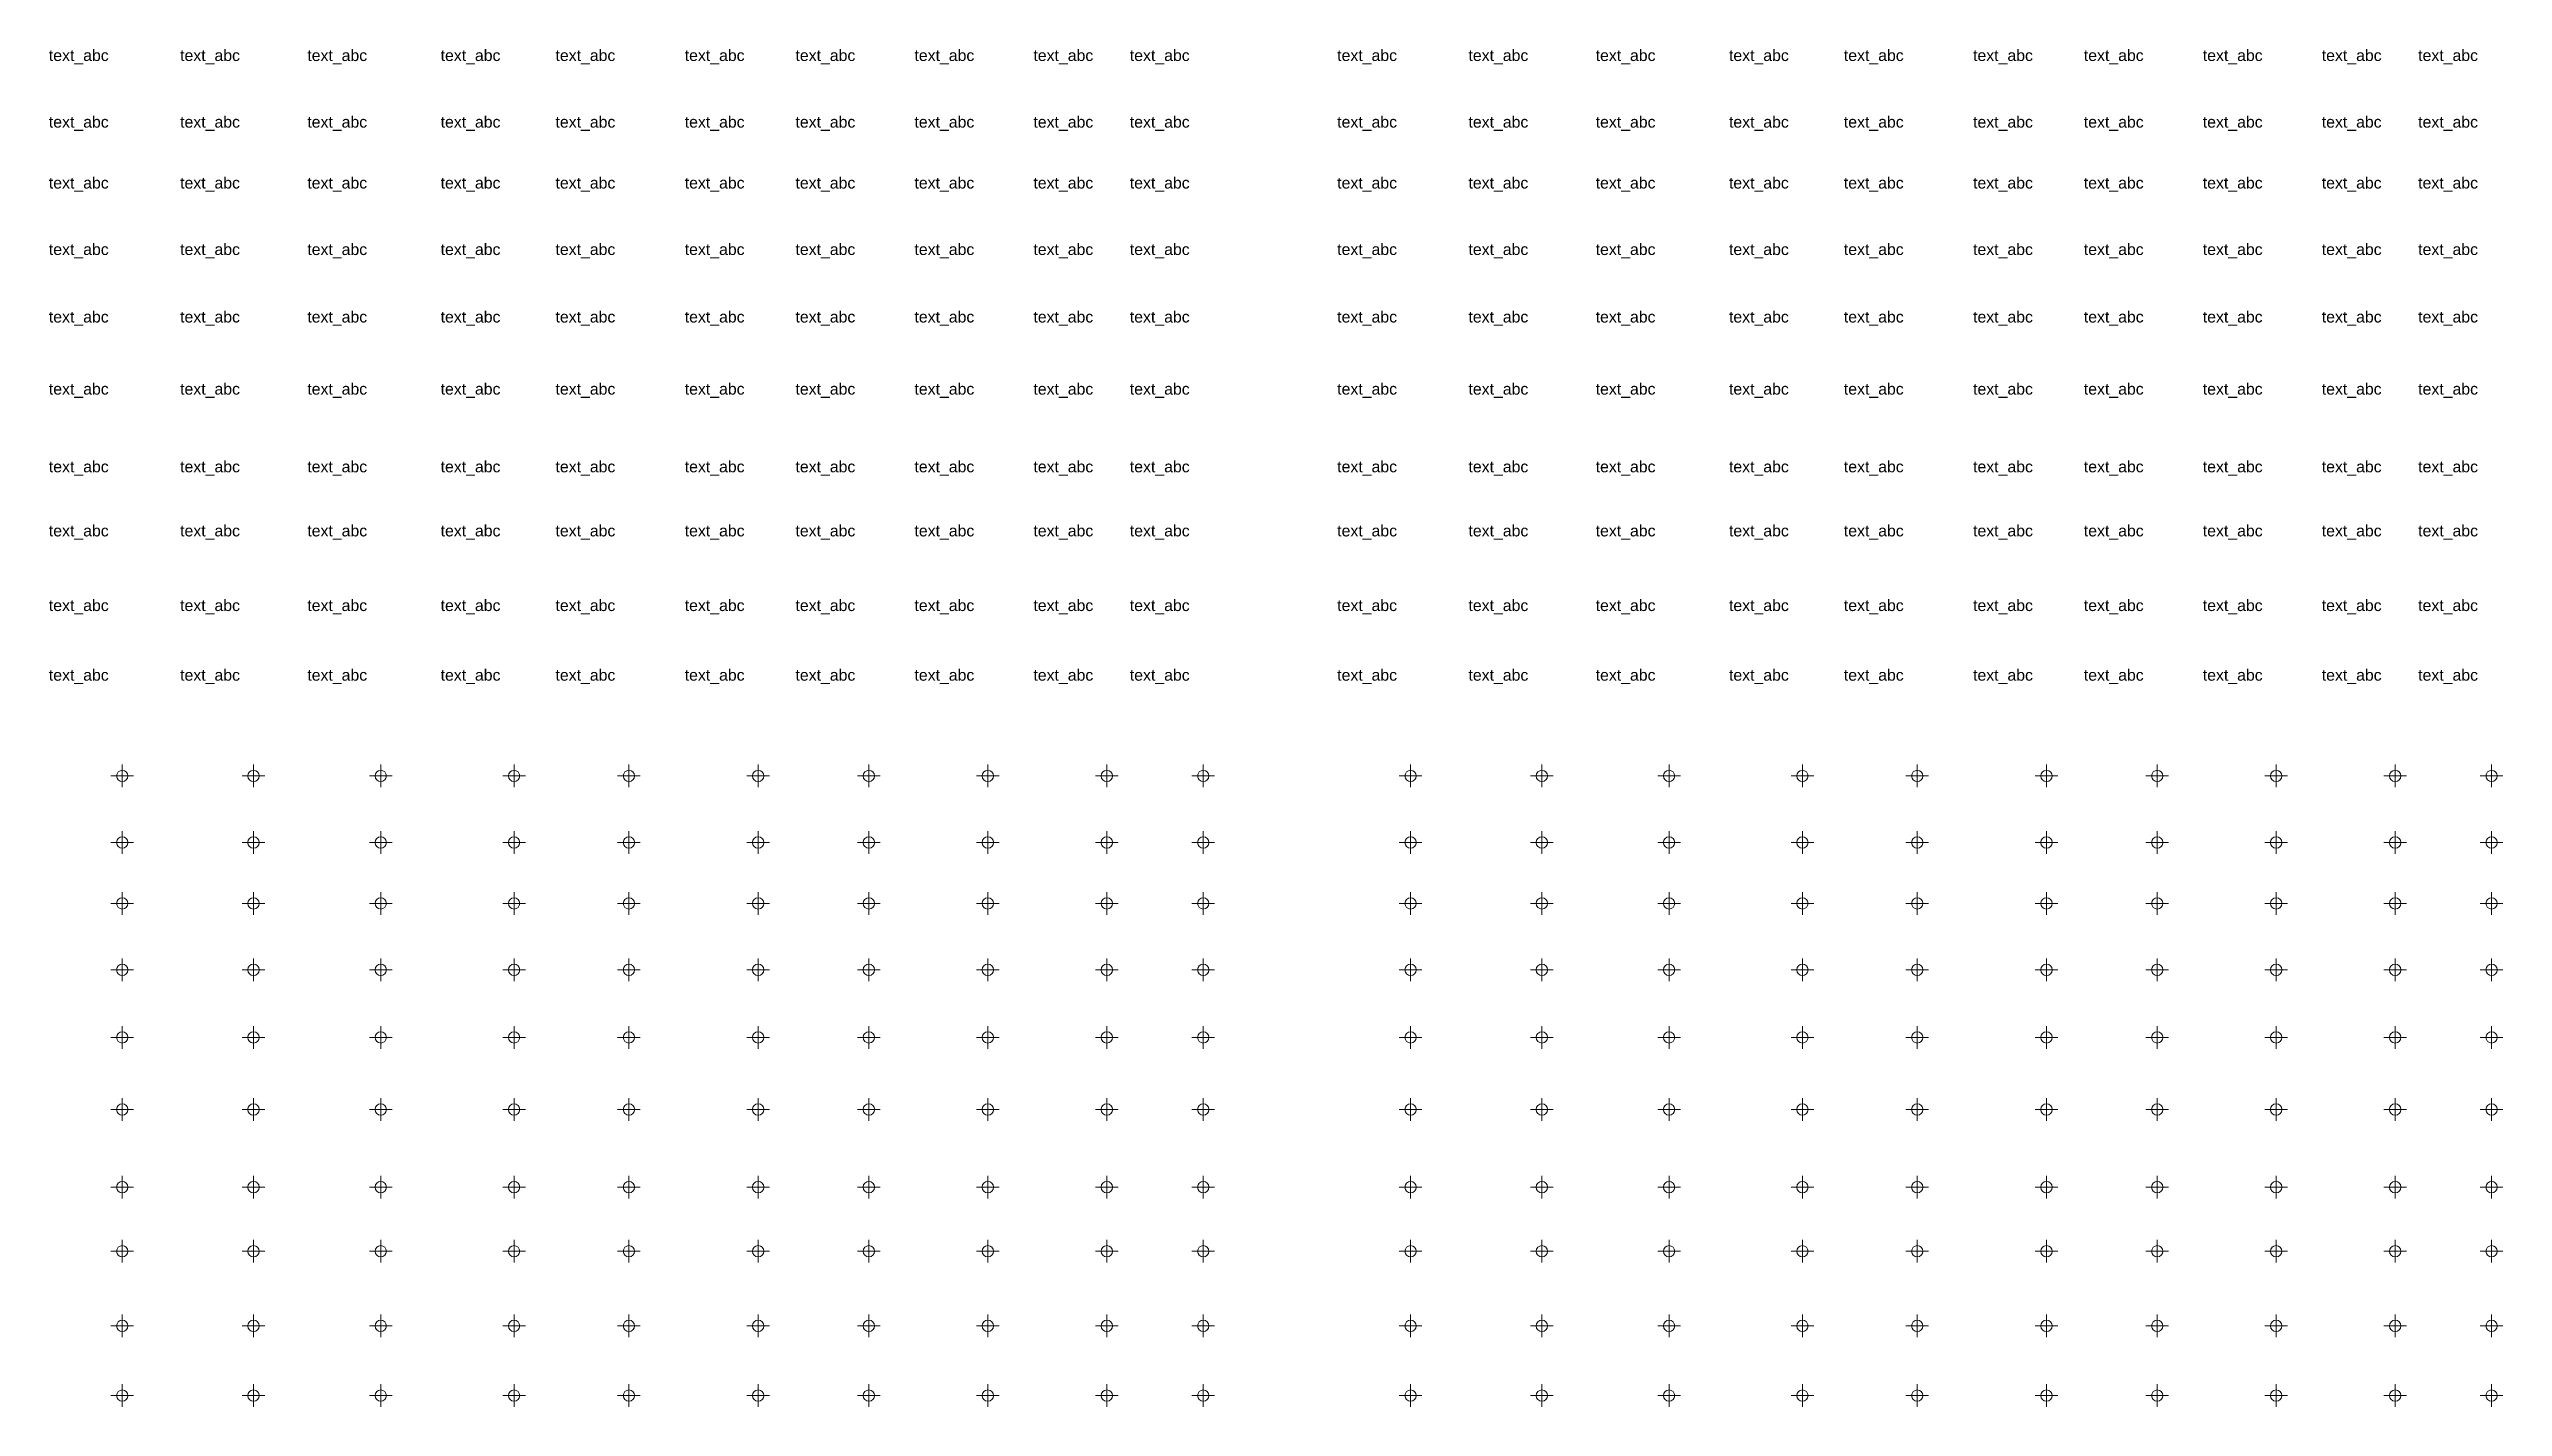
# Model space of a CAD drawing. Header units: inches. Extents: x 1 to 115, y 3 to 27.
# Drawn here: x 72.02 to 115.31, y 3.1 to 27.05 of the extents above; entities that cross this region are included whole.
import ezdxf

# ---------------------------------------------------------------- set-up
doc = ezdxf.new("R2010")
doc.units = ezdxf.units.IN
doc.header["$MEASUREMENT"] = 0
doc.header["$PDMODE"] = 34
doc.header["$PDSIZE"] = 0.2
doc.layers.add('Bod-cislo', color=191, linetype='Continuous')
doc.layers.add('bod-oznac', color=6, linetype='Continuous')
doc.styles.get("Standard").update_dxf_attribs({"font": 'arial.ttf'})

msp = doc.modelspace()

# ---------------------------------------------------------------- texts
at = {"layer": 'Bod-cislo', "linetype": 'Continuous', "lineweight": 0}
for p in [(72.012, 26.844, 225.518), (74.328, 26.844, 225.518), (76.572, 26.844, 225.518), (78.924, 26.844, 225.518), (80.951, 26.844, 225.518), (83.231, 26.844, 225.518), (85.185, 26.844, 225.518), (87.284, 26.844, 225.518), (89.383, 26.844, 225.518), (91.084, 26.844, 225.518), (94.743, 26.844, 225.518), (97.059, 26.844, 225.518), (99.303, 26.844, 225.518), (101.655, 26.844, 225.518), (103.682, 26.844, 225.518), (105.962, 26.844, 225.518), (107.916, 26.844, 225.518), (110.015, 26.844, 225.518), (112.114, 26.844, 225.518), (113.815, 26.844, 225.518), (72.012, 25.669, 225.518), (74.328, 25.669, 225.518), (76.572, 25.669, 225.518), (78.924, 25.669, 225.518), (80.951, 25.669, 225.518), (83.231, 25.669, 225.518), (85.185, 25.669, 225.518), (87.284, 25.669, 225.518), (89.383, 25.669, 225.518), (91.084, 25.669, 225.518), (94.743, 25.669, 225.518), (97.059, 25.669, 225.518), (99.303, 25.669, 225.518), (101.655, 25.669, 225.518), (103.682, 25.669, 225.518), (105.962, 25.669, 225.518), (107.916, 25.669, 225.518), (110.015, 25.669, 225.518), (112.114, 25.669, 225.518), (113.815, 25.669, 225.518), (72.012, 24.594, 225.518), (74.328, 24.594, 225.518), (76.572, 24.594, 225.518), (78.924, 24.594, 225.518), (80.951, 24.594, 225.518), (83.231, 24.594, 225.518), (85.185, 24.594, 225.518), (87.284, 24.594, 225.518), (89.383, 24.594, 225.518), (91.084, 24.594, 225.518), (94.743, 24.594, 225.518), (97.059, 24.594, 225.518), (99.303, 24.594, 225.518), (101.655, 24.594, 225.518), (103.682, 24.594, 225.518), (105.962, 24.594, 225.518), (107.916, 24.594, 225.518), (110.015, 24.594, 225.518), (112.114, 24.594, 225.518), (113.815, 24.594, 225.518), (72.012, 23.421, 225.518), (74.328, 23.421, 225.518), (76.572, 23.421, 225.518), (78.924, 23.421, 225.518), (80.951, 23.421, 225.518), (83.231, 23.421, 225.518), (85.185, 23.421, 225.518), (87.284, 23.421, 225.518), (89.383, 23.421, 225.518), (91.084, 23.421, 225.518), (94.743, 23.421, 225.518), (97.059, 23.421, 225.518), (99.303, 23.421, 225.518), (101.655, 23.421, 225.518), (103.682, 23.421, 225.518), (105.962, 23.421, 225.518), (107.916, 23.421, 225.518), (110.015, 23.421, 225.518), (112.114, 23.421, 225.518), (113.815, 23.421, 225.518), (72.012, 22.23, 225.518), (74.328, 22.23, 225.518), (76.572, 22.23, 225.518), (78.924, 22.23, 225.518), (80.951, 22.23, 225.518), (83.231, 22.23, 225.518), (85.185, 22.23, 225.518), (87.284, 22.23, 225.518), (89.383, 22.23, 225.518), (91.084, 22.23, 225.518), (94.743, 22.23, 225.518), (97.059, 22.23, 225.518), (99.303, 22.23, 225.518), (101.655, 22.23, 225.518), (103.682, 22.23, 225.518), (105.962, 22.23, 225.518), (107.916, 22.23, 225.518), (110.015, 22.23, 225.518), (112.114, 22.23, 225.518), (113.815, 22.23, 225.518), (72.012, 20.958, 225.518), (74.328, 20.958, 225.518), (76.572, 20.958, 225.518), (78.924, 20.958, 225.518), (80.951, 20.958, 225.518), (83.231, 20.958, 225.518), (85.185, 20.958, 225.518), (87.284, 20.958, 225.518), (89.383, 20.958, 225.518), (91.084, 20.958, 225.518), (94.743, 20.958, 225.518), (97.059, 20.958, 225.518), (99.303, 20.958, 225.518), (101.655, 20.958, 225.518), (103.682, 20.958, 225.518), (105.962, 20.958, 225.518), (107.916, 20.958, 225.518), (110.015, 20.958, 225.518), (112.114, 20.958, 225.518), (113.815, 20.958, 225.518), (72.012, 19.587, 225.518), (74.328, 19.587, 225.518), (76.572, 19.587, 225.518), (78.924, 19.587, 225.518), (80.951, 19.587, 225.518), (83.231, 19.587, 225.518), (85.185, 19.587, 225.518), (87.284, 19.587, 225.518), (89.383, 19.587, 225.518), (91.084, 19.587, 225.518), (94.743, 19.587, 225.518), (97.059, 19.587, 225.518), (99.303, 19.587, 225.518), (101.655, 19.587, 225.518), (103.682, 19.587, 225.518), (105.962, 19.587, 225.518), (107.916, 19.587, 225.518), (110.015, 19.587, 225.518), (112.114, 19.587, 225.518), (113.815, 19.587, 225.518), (72.012, 18.456, 225.518), (74.328, 18.456, 225.518), (76.572, 18.456, 225.518), (78.924, 18.456, 225.518), (80.951, 18.456, 225.518), (83.231, 18.456, 225.518), (85.185, 18.456, 225.518), (87.284, 18.456, 225.518), (89.383, 18.456, 225.518), (91.084, 18.456, 225.518), (94.743, 18.456, 225.518), (97.059, 18.456, 225.518), (99.303, 18.456, 225.518), (101.655, 18.456, 225.518), (103.682, 18.456, 225.518), (105.962, 18.456, 225.518), (107.916, 18.456, 225.518), (110.015, 18.456, 225.518), (112.114, 18.456, 225.518), (113.815, 18.456, 225.518), (72.012, 17.139, 225.518), (74.328, 17.139, 225.518), (76.572, 17.139, 225.518), (78.924, 17.139, 225.518), (80.951, 17.139, 225.518), (83.231, 17.139, 225.518), (85.185, 17.139, 225.518), (87.284, 17.139, 225.518), (89.383, 17.139, 225.518), (91.084, 17.139, 225.518), (94.743, 17.139, 225.518), (97.059, 17.139, 225.518), (99.303, 17.139, 225.518), (101.655, 17.139, 225.518), (103.682, 17.139, 225.518), (105.962, 17.139, 225.518), (107.916, 17.139, 225.518), (110.015, 17.139, 225.518), (112.114, 17.139, 225.518), (113.815, 17.139, 225.518), (72.012, 15.91, 225.518), (74.328, 15.91, 225.518), (76.572, 15.91, 225.518), (78.924, 15.91, 225.518), (80.951, 15.91, 225.518), (83.231, 15.91, 225.518), (85.185, 15.91, 225.518), (87.284, 15.91, 225.518), (89.383, 15.91, 225.518), (91.084, 15.91, 225.518), (94.743, 15.91, 225.518), (97.059, 15.91, 225.518), (99.303, 15.91, 225.518), (101.655, 15.91, 225.518), (103.682, 15.91, 225.518), (105.962, 15.91, 225.518), (107.916, 15.91, 225.518), (110.015, 15.91, 225.518), (112.114, 15.91, 225.518), (113.815, 15.91, 225.518)]:
    msp.add_text('text_abc', height=0.2, dxfattribs=at).set_placement(p)

# ---------------------------------------------------------------- linework, layer by layer
at = {"layer": 'bod-oznac', "linetype": 'Continuous', "lineweight": 0}
for p in [(73.307, 14.23, 170.631), (75.623, 14.23, 170.631), (77.867, 14.23, 170.631), (80.219, 14.23, 170.631), (82.246, 14.23, 170.631), (84.526, 14.23, 170.631), (86.48, 14.23, 170.631), (88.579, 14.23, 170.631), (90.678, 14.23, 170.631), (92.379, 14.23, 170.631), (96.038, 14.23, 170.631), (98.354, 14.23, 170.631), (100.598, 14.23, 170.631), (102.95, 14.23, 170.631), (104.977, 14.23, 170.631), (107.257, 14.23, 170.631), (109.211, 14.23, 170.631), (111.31, 14.23, 170.631), (113.409, 14.23, 170.631), (115.11, 14.23, 170.631), (73.307, 13.055, 170.631), (75.623, 13.055, 170.631), (77.867, 13.055, 170.631), (80.219, 13.055, 170.631), (82.246, 13.055, 170.631), (84.526, 13.055, 170.631), (86.48, 13.055, 170.631), (88.579, 13.055, 170.631), (90.678, 13.055, 170.631), (92.379, 13.055, 170.631), (96.038, 13.055, 170.631), (98.354, 13.055, 170.631), (100.598, 13.055, 170.631), (102.95, 13.055, 170.631), (104.977, 13.055, 170.631), (107.257, 13.055, 170.631), (109.211, 13.055, 170.631), (111.31, 13.055, 170.631), (113.409, 13.055, 170.631), (115.11, 13.055, 170.631), (73.307, 11.981, 170.631), (75.623, 11.981, 170.631), (77.867, 11.981, 170.631), (80.219, 11.981, 170.631), (82.246, 11.981, 170.631), (84.526, 11.981, 170.631), (86.48, 11.981, 170.631), (88.579, 11.981, 170.631), (90.678, 11.981, 170.631), (92.379, 11.981, 170.631), (96.038, 11.981, 170.631), (98.354, 11.981, 170.631), (100.598, 11.981, 170.631), (102.95, 11.981, 170.631), (104.977, 11.981, 170.631), (107.257, 11.981, 170.631), (109.211, 11.981, 170.631), (111.31, 11.981, 170.631), (113.409, 11.981, 170.631), (115.11, 11.981, 170.631), (73.307, 10.808, 170.631), (75.623, 10.808, 170.631), (77.867, 10.808, 170.631), (80.219, 10.808, 170.631), (82.246, 10.808, 170.631), (84.526, 10.808, 170.631), (86.48, 10.808, 170.631), (88.579, 10.808, 170.631), (90.678, 10.808, 170.631), (92.379, 10.808, 170.631), (96.038, 10.808, 170.631), (98.354, 10.808, 170.631), (100.598, 10.808, 170.631), (102.95, 10.808, 170.631), (104.977, 10.808, 170.631), (107.257, 10.808, 170.631), (109.211, 10.808, 170.631), (111.31, 10.808, 170.631), (113.409, 10.808, 170.631), (115.11, 10.808, 170.631), (73.307, 9.616, 170.631), (75.623, 9.616, 170.631), (77.867, 9.616, 170.631), (80.219, 9.616, 170.631), (82.246, 9.616, 170.631), (84.526, 9.616, 170.631), (86.48, 9.616, 170.631), (88.579, 9.616, 170.631), (90.678, 9.616, 170.631), (92.379, 9.616, 170.631), (96.038, 9.616, 170.631), (98.354, 9.616, 170.631), (100.598, 9.616, 170.631), (102.95, 9.616, 170.631), (104.977, 9.616, 170.631), (107.257, 9.616, 170.631), (109.211, 9.616, 170.631), (111.31, 9.616, 170.631), (113.409, 9.616, 170.631), (115.11, 9.616, 170.631), (73.307, 8.344, 170.631), (75.623, 8.344, 170.631), (77.867, 8.344, 170.631), (80.219, 8.344, 170.631), (82.246, 8.344, 170.631), (84.526, 8.344, 170.631), (86.48, 8.344, 170.631), (88.579, 8.344, 170.631), (90.678, 8.344, 170.631), (92.379, 8.344, 170.631), (96.038, 8.344, 170.631), (98.354, 8.344, 170.631), (100.598, 8.344, 170.631), (102.95, 8.344, 170.631), (104.977, 8.344, 170.631), (107.257, 8.344, 170.631), (109.211, 8.344, 170.631), (111.31, 8.344, 170.631), (113.409, 8.344, 170.631), (115.11, 8.344, 170.631), (73.307, 6.973, 170.631), (75.623, 6.973, 170.631), (77.867, 6.973, 170.631), (80.219, 6.973, 170.631), (82.246, 6.973, 170.631), (84.526, 6.973, 170.631), (86.48, 6.973, 170.631), (88.579, 6.973, 170.631), (90.678, 6.973, 170.631), (92.379, 6.973, 170.631), (96.038, 6.973, 170.631), (98.354, 6.973, 170.631), (100.598, 6.973, 170.631), (102.95, 6.973, 170.631), (104.977, 6.973, 170.631), (107.257, 6.973, 170.631), (109.211, 6.973, 170.631), (111.31, 6.973, 170.631), (113.409, 6.973, 170.631), (115.11, 6.973, 170.631), (73.307, 5.843, 170.631), (75.623, 5.843, 170.631), (77.867, 5.843, 170.631), (80.219, 5.843, 170.631), (82.246, 5.843, 170.631), (84.526, 5.843, 170.631), (86.48, 5.843, 170.631), (88.579, 5.843, 170.631), (90.678, 5.843, 170.631), (92.379, 5.843, 170.631), (96.038, 5.843, 170.631), (98.354, 5.843, 170.631), (100.598, 5.843, 170.631), (102.95, 5.843, 170.631), (104.977, 5.843, 170.631), (107.257, 5.843, 170.631), (109.211, 5.843, 170.631), (111.31, 5.843, 170.631), (113.409, 5.843, 170.631), (115.11, 5.843, 170.631), (73.307, 4.526, 170.631), (75.623, 4.526, 170.631), (77.867, 4.526, 170.631), (80.219, 4.526, 170.631), (82.246, 4.526, 170.631), (84.526, 4.526, 170.631), (86.48, 4.526, 170.631), (88.579, 4.526, 170.631), (90.678, 4.526, 170.631), (92.379, 4.526, 170.631), (96.038, 4.526, 170.631), (98.354, 4.526, 170.631), (100.598, 4.526, 170.631), (102.95, 4.526, 170.631), (104.977, 4.526, 170.631), (107.257, 4.526, 170.631), (109.211, 4.526, 170.631), (111.31, 4.526, 170.631), (113.409, 4.526, 170.631), (115.11, 4.526, 170.631), (73.307, 3.296, 170.631), (75.623, 3.296, 170.631), (77.867, 3.296, 170.631), (80.219, 3.296, 170.631), (82.246, 3.296, 170.631), (84.526, 3.296, 170.631), (86.48, 3.296, 170.631), (88.579, 3.296, 170.631), (90.678, 3.296, 170.631), (92.379, 3.296, 170.631), (96.038, 3.296, 170.631), (98.354, 3.296, 170.631), (100.598, 3.296, 170.631), (102.95, 3.296, 170.631), (104.977, 3.296, 170.631), (107.257, 3.296, 170.631), (109.211, 3.296, 170.631), (111.31, 3.296, 170.631), (113.409, 3.296, 170.631), (115.11, 3.296, 170.631)]:
    msp.add_point(p, dxfattribs=at)

msp.set_redraw_order([(e.dxf.handle, doc.entitydb.next_handle()) for e in msp.query("TEXT MTEXT ATTDEF DIMENSION ARC_DIMENSION")])  # texts and dimensions are drawn at this point

doc.saveas('drawing.dxf')
